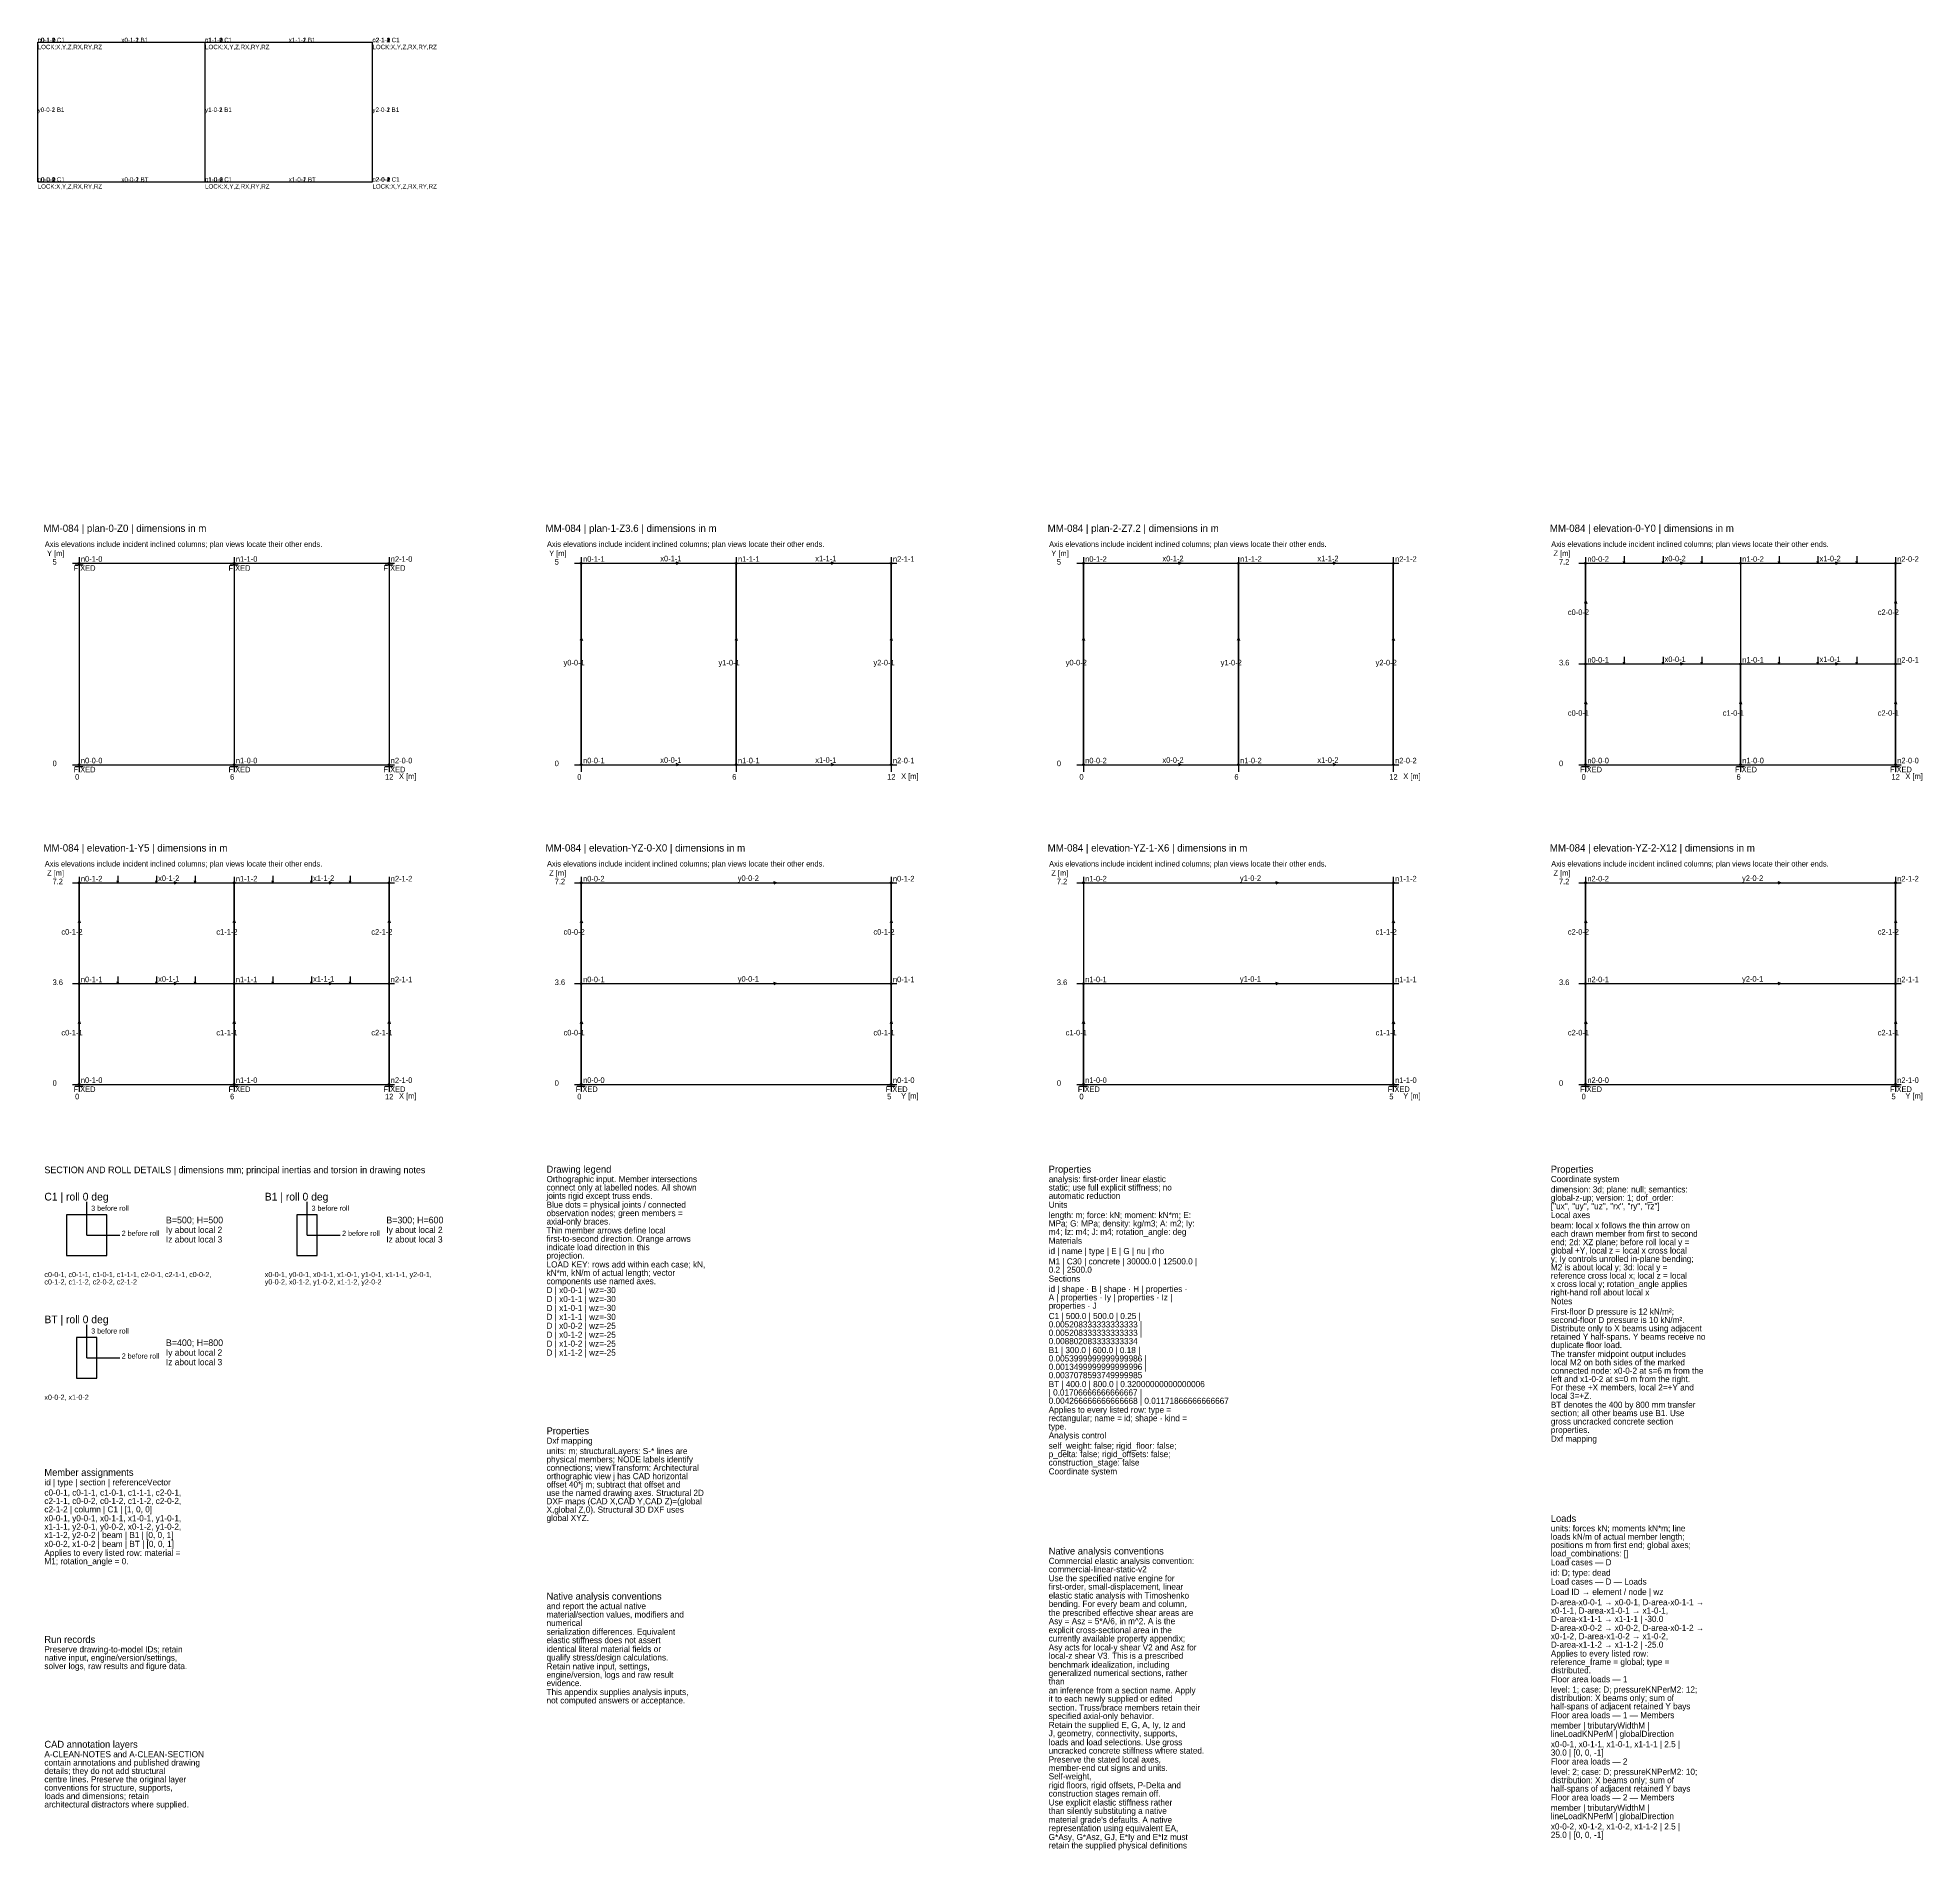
# Model space of a CAD drawing. Extents: x 0 to 67.6, y -59.8 to 5.2.
import ezdxf

# ---------------------------------------------------------------- set-up
doc = ezdxf.new("R2010")
doc.units = 0

msp = doc.modelspace()

# ---------------------------------------------------------------- linework, layer by layer
at = {"layer": 'A-CLEAN-SECTION'}
for p, q in [((1.4849, -13.46788), (1.4849, -21.16038)), ((7.03928, -13.46788), (7.03928, -21.16038)), ((12.59367, -13.46788), (12.59367, -21.16038)), ((19.4849, -13.46788), (19.4849, -21.16038)), ((25.03928, -13.46788), (25.03928, -21.16038)), ((30.59367, -13.46788), (30.59367, -21.16038)), ((37.4849, -13.46788), (37.4849, -21.16038)), ((43.03928, -13.46788), (43.03928, -21.16038)), ((48.59367, -13.46788), (48.59367, -21.16038)), ((55.4849, -13.46788), (55.4849, -21.16038)), ((56.87349, -13.42538), (56.87349, -13.68038)), ((58.2621, -13.42538), (58.2621, -13.68038)), ((59.65069, -13.42538), (59.65069, -13.68038)), ((61.03928, -13.46788), (61.03928, -21.16038)), ((62.42788, -13.42538), (62.42788, -13.68038)), ((63.81648, -13.42538), (63.81648, -13.68038)), ((65.20507, -13.42538), (65.20507, -13.68038)), ((66.59367, -13.46788), (66.59367, -21.16038)), ((1.24686, -13.68038), (12.79204, -13.68038)), ((1.34207, -13.73988), (1.62772, -13.73988)), ((6.89646, -13.73988), (7.18211, -13.73988)), ((12.45084, -13.73988), (12.73649, -13.73988)), ((19.24686, -13.68038), (30.79204, -13.68038)), ((19.4849, -20.90538), (19.4849, -13.68038)), ((19.4849, -13.68038), (25.03928, -13.68038)), ((22.98416, -13.68038), (22.88894, -13.63788)), ((22.98416, -13.68038), (22.88894, -13.72288)), ((25.03928, -20.90538), (25.03928, -13.68038)), ((25.03928, -13.68038), (30.59367, -13.68038)), ((28.53855, -13.68038), (28.44333, -13.63788)), ((28.53855, -13.68038), (28.44333, -13.72288)), ((30.59367, -20.90538), (30.59367, -13.68038)), ((37.24686, -13.68038), (48.79204, -13.68038)), ((37.4849, -20.90538), (37.4849, -13.68038)), ((37.4849, -13.68038), (43.03928, -13.68038)), ((40.98416, -13.68038), (40.88894, -13.63788)), ((40.98416, -13.68038), (40.88894, -13.72288)), ((43.03928, -20.90538), (43.03928, -13.68038)), ((43.03928, -13.68038), (48.59367, -13.68038)), ((46.53855, -13.68038), (46.44333, -13.63788)), ((46.53855, -13.68038), (46.44333, -13.72288)), ((48.59367, -20.90538), (48.59367, -13.68038)), ((55.24686, -13.68038), (66.79204, -13.68038)), ((55.4849, -17.29288), (55.4849, -13.68038)), ((55.4849, -13.68038), (61.03928, -13.68038)), ((56.87349, -13.68038), (56.84969, -13.61238)), ((56.87349, -13.68038), (56.8973, -13.61238)), ((58.2621, -13.68038), (58.23829, -13.61238)), ((58.2621, -13.68038), (58.2859, -13.61238)), ((58.98416, -13.68038), (58.88894, -13.63788)), ((58.98416, -13.68038), (58.88894, -13.72288)), ((59.65069, -13.68038), (59.62688, -13.61238)), ((59.65069, -13.68038), (59.67449, -13.61238)), ((61.03928, -13.68038), (66.59367, -13.68038)), ((62.42788, -13.68038), (62.40408, -13.61238)), ((62.42788, -13.68038), (62.45169, -13.61238)), ((63.81648, -13.68038), (63.79267, -13.61238)), ((63.81648, -13.68038), (63.84028, -13.61238)), ((64.53855, -13.68038), (64.44333, -13.63788)), ((64.53855, -13.68038), (64.44333, -13.72288)), ((65.20507, -13.68038), (65.18127, -13.61238)), ((65.20507, -13.68038), (65.22887, -13.61238)), ((66.59367, -17.29288), (66.59367, -13.68038)), ((55.4849, -15.017), (55.44522, -15.119)), ((55.4849, -15.017), (55.52458, -15.119)), ((66.59367, -15.017), (66.55399, -15.119)), ((66.59367, -15.017), (66.63335, -15.119)), ((19.4849, -16.35363), (19.44522, -16.45563)), ((19.4849, -16.35363), (19.52458, -16.45563)), ((25.03928, -16.35363), (24.99961, -16.45563)), ((25.03928, -16.35363), (25.07896, -16.45563)), ((30.59367, -16.35363), (30.55399, -16.45563)), ((30.59367, -16.35363), (30.63335, -16.45563)), ((37.4849, -16.35363), (37.44522, -16.45563)), ((37.4849, -16.35363), (37.52458, -16.45563)), ((43.03928, -16.35363), (42.99961, -16.45563)), ((43.03928, -16.35363), (43.07896, -16.45563)), ((48.59367, -16.35363), (48.55399, -16.45563)), ((48.59367, -16.35363), (48.63335, -16.45563)), ((55.24686, -17.29288), (66.79204, -17.29288)), ((55.4849, -20.90538), (55.4849, -17.29288)), ((55.4849, -17.29288), (61.03928, -17.29288)), ((56.87349, -17.29288), (56.84969, -17.22488)), ((56.87349, -17.03788), (56.87349, -17.29288)), ((56.87349, -17.29288), (56.8973, -17.22488)), ((58.2621, -17.29288), (58.23829, -17.22488)), ((58.2621, -17.03788), (58.2621, -17.29288)), ((58.2621, -17.29288), (58.2859, -17.22488)), ((58.98416, -17.29288), (58.88894, -17.25038)), ((58.98416, -17.29288), (58.88894, -17.33538)), ((59.65069, -17.29288), (59.62688, -17.22488)), ((59.65069, -17.03788), (59.65069, -17.29288)), ((59.65069, -17.29288), (59.67449, -17.22488)), ((61.03928, -20.90538), (61.03928, -17.29288)), ((61.03928, -17.29288), (66.59367, -17.29288)), ((62.42788, -17.29288), (62.40408, -17.22488)), ((62.42788, -17.03788), (62.42788, -17.29288)), ((62.42788, -17.29288), (62.45169, -17.22488)), ((63.81648, -17.29288), (63.79267, -17.22488)), ((63.81648, -17.03788), (63.81648, -17.29288)), ((63.81648, -17.29288), (63.84028, -17.22488)), ((64.53855, -17.29288), (64.44333, -17.25038)), ((64.53855, -17.29288), (64.44333, -17.33538)), ((65.20507, -17.29288), (65.18127, -17.22488)), ((65.20507, -17.03788), (65.20507, -17.29288)), ((65.20507, -17.29288), (65.22887, -17.22488)), ((66.59367, -20.90538), (66.59367, -17.29288)), ((55.4849, -18.6295), (55.44522, -18.7315)), ((55.4849, -18.6295), (55.52458, -18.7315)), ((61.03928, -18.6295), (60.99961, -18.7315)), ((61.03928, -18.6295), (61.07896, -18.7315)), ((66.59367, -18.6295), (66.55399, -18.7315)), ((66.59367, -18.6295), (66.63335, -18.7315)), ((1.24686, -20.90538), (12.79204, -20.90538)), ((19.24686, -20.90538), (30.79204, -20.90538)), ((19.4849, -20.90538), (25.03928, -20.90538)), ((22.98416, -20.90538), (22.88894, -20.86288)), ((22.98416, -20.90538), (22.88894, -20.94788)), ((25.03928, -20.90538), (30.59367, -20.90538)), ((28.53855, -20.90538), (28.44333, -20.86288)), ((28.53855, -20.90538), (28.44333, -20.94788)), ((37.24686, -20.90538), (48.79204, -20.90538)), ((37.4849, -20.90538), (43.03928, -20.90538)), ((40.98416, -20.90538), (40.88894, -20.86288)), ((40.98416, -20.90538), (40.88894, -20.94788)), ((43.03928, -20.90538), (48.59367, -20.90538)), ((46.53855, -20.90538), (46.44333, -20.86288)), ((46.53855, -20.90538), (46.44333, -20.94788)), ((55.24686, -20.90538), (66.79204, -20.90538)), ((1.34207, -20.96488), (1.62772, -20.96488)), ((6.89646, -20.96488), (7.18211, -20.96488)), ((12.45084, -20.96488), (12.73649, -20.96488)), ((55.34207, -20.96488), (55.62772, -20.96488)), ((60.89646, -20.96488), (61.18211, -20.96488)), ((66.45084, -20.96488), (66.73649, -20.96488)), ((1.4849, -24.92788), (1.4849, -32.62038)), ((2.87349, -24.88538), (2.87349, -25.14038)), ((4.2621, -24.88538), (4.2621, -25.14038)), ((5.65069, -24.88538), (5.65069, -25.14038)), ((7.03928, -24.92788), (7.03928, -32.62038)), ((8.42788, -24.88538), (8.42788, -25.14038)), ((9.81648, -24.88538), (9.81648, -25.14038)), ((11.20507, -24.88538), (11.20507, -25.14038)), ((12.59367, -24.92788), (12.59367, -32.62038)), ((19.4849, -24.92788), (19.4849, -32.62038)), ((30.59367, -24.92788), (30.59367, -32.62038)), ((37.4849, -24.92788), (37.4849, -32.62038)), ((48.59367, -24.92788), (48.59367, -32.62038)), ((55.4849, -24.92788), (55.4849, -32.62038)), ((66.59367, -24.92788), (66.59367, -32.62038)), ((1.24686, -25.14038), (12.79204, -25.14038)), ((1.4849, -28.75288), (1.4849, -25.14038)), ((1.4849, -25.14038), (7.03928, -25.14038)), ((2.87349, -25.14038), (2.84969, -25.07238)), ((2.87349, -25.14038), (2.8973, -25.07238)), ((4.2621, -25.14038), (4.23829, -25.07238)), ((4.2621, -25.14038), (4.2859, -25.07238)), ((4.98416, -25.14038), (4.88894, -25.09788)), ((4.98416, -25.14038), (4.88894, -25.18288)), ((5.65069, -25.14038), (5.62688, -25.07238)), ((5.65069, -25.14038), (5.67449, -25.07238)), ((7.03928, -28.75288), (7.03928, -25.14038)), ((7.03928, -25.14038), (12.59367, -25.14038)), ((8.42788, -25.14038), (8.40408, -25.07238)), ((8.42788, -25.14038), (8.45169, -25.07238)), ((9.81648, -25.14038), (9.79267, -25.07238)), ((9.81648, -25.14038), (9.84028, -25.07238)), ((10.53855, -25.14038), (10.44333, -25.09788)), ((10.53855, -25.14038), (10.44333, -25.18288)), ((11.20507, -25.14038), (11.18127, -25.07238)), ((11.20507, -25.14038), (11.22887, -25.07238)), ((12.59367, -28.75288), (12.59367, -25.14038)), ((19.24686, -25.14038), (30.79204, -25.14038)), ((19.4849, -28.75288), (19.4849, -25.14038)), ((19.4849, -25.14038), (30.59367, -25.14038)), ((26.48342, -25.14038), (26.38821, -25.09788)), ((26.48342, -25.14038), (26.38821, -25.18288)), ((30.59367, -28.75288), (30.59367, -25.14038)), ((37.24686, -25.14038), (48.79204, -25.14038)), ((37.4849, -25.14038), (48.59367, -25.14038)), ((44.48342, -25.14038), (44.38821, -25.09788)), ((44.48342, -25.14038), (44.38821, -25.18288)), ((48.59367, -28.75288), (48.59367, -25.14038)), ((55.24686, -25.14038), (66.79204, -25.14038)), ((55.4849, -28.75288), (55.4849, -25.14038)), ((55.4849, -25.14038), (66.59367, -25.14038)), ((62.48342, -25.14038), (62.38821, -25.09788)), ((62.48342, -25.14038), (62.38821, -25.18288)), ((66.59367, -28.75288), (66.59367, -25.14038)), ((1.4849, -26.477), (1.44522, -26.579)), ((1.4849, -26.477), (1.52458, -26.579)), ((7.03928, -26.477), (6.99961, -26.579)), ((7.03928, -26.477), (7.07896, -26.579)), ((12.59367, -26.477), (12.55399, -26.579)), ((12.59367, -26.477), (12.63335, -26.579)), ((19.4849, -26.477), (19.44522, -26.579)), ((19.4849, -26.477), (19.52458, -26.579)), ((30.59367, -26.477), (30.55399, -26.579)), ((30.59367, -26.477), (30.63335, -26.579)), ((48.59367, -26.477), (48.55399, -26.579)), ((48.59367, -26.477), (48.63335, -26.579)), ((55.4849, -26.477), (55.44522, -26.579)), ((55.4849, -26.477), (55.52458, -26.579)), ((66.59367, -26.477), (66.55399, -26.579)), ((66.59367, -26.477), (66.63335, -26.579)), ((1.24686, -28.75288), (12.79204, -28.75288)), ((1.4849, -32.36538), (1.4849, -28.75288)), ((1.4849, -28.75288), (7.03928, -28.75288)), ((2.87349, -28.75288), (2.84969, -28.68488)), ((2.87349, -28.49788), (2.87349, -28.75288)), ((2.87349, -28.75288), (2.8973, -28.68488)), ((4.2621, -28.75288), (4.23829, -28.68488)), ((4.2621, -28.49788), (4.2621, -28.75288)), ((4.2621, -28.75288), (4.2859, -28.68488)), ((4.98416, -28.75288), (4.88894, -28.71038)), ((4.98416, -28.75288), (4.88894, -28.79538)), ((5.65069, -28.75288), (5.62688, -28.68488)), ((5.65069, -28.49788), (5.65069, -28.75288)), ((5.65069, -28.75288), (5.67449, -28.68488)), ((7.03928, -32.36538), (7.03928, -28.75288)), ((7.03928, -28.75288), (12.59367, -28.75288)), ((8.42788, -28.75288), (8.40408, -28.68488)), ((8.42788, -28.49788), (8.42788, -28.75288)), ((8.42788, -28.75288), (8.45169, -28.68488)), ((9.81648, -28.75288), (9.79267, -28.68488)), ((9.81648, -28.49788), (9.81648, -28.75288)), ((9.81648, -28.75288), (9.84028, -28.68488)), ((10.53855, -28.75288), (10.44333, -28.71038)), ((10.53855, -28.75288), (10.44333, -28.79538)), ((11.20507, -28.75288), (11.18127, -28.68488)), ((11.20507, -28.49788), (11.20507, -28.75288)), ((11.20507, -28.75288), (11.22887, -28.68488)), ((12.59367, -32.36538), (12.59367, -28.75288)), ((19.24686, -28.75288), (30.79204, -28.75288)), ((19.4849, -32.36538), (19.4849, -28.75288)), ((19.4849, -28.75288), (30.59367, -28.75288)), ((26.48342, -28.75288), (26.38821, -28.71038)), ((26.48342, -28.75288), (26.38821, -28.79538)), ((30.59367, -32.36538), (30.59367, -28.75288)), ((37.24686, -28.75288), (48.79204, -28.75288)), ((37.4849, -32.36538), (37.4849, -28.75288)), ((37.4849, -28.75288), (48.59367, -28.75288)), ((44.48342, -28.75288), (44.38821, -28.71038)), ((44.48342, -28.75288), (44.38821, -28.79538)), ((48.59367, -32.36538), (48.59367, -28.75288)), ((55.24686, -28.75288), (66.79204, -28.75288)), ((55.4849, -32.36538), (55.4849, -28.75288)), ((55.4849, -28.75288), (66.59367, -28.75288)), ((62.48342, -28.75288), (62.38821, -28.71038)), ((62.48342, -28.75288), (62.38821, -28.79538)), ((66.59367, -32.36538), (66.59367, -28.75288)), ((1.4849, -30.0895), (1.44522, -30.1915)), ((1.4849, -30.0895), (1.52458, -30.1915)), ((7.03928, -30.0895), (6.99961, -30.1915)), ((7.03928, -30.0895), (7.07896, -30.1915)), ((12.59367, -30.0895), (12.55399, -30.1915)), ((12.59367, -30.0895), (12.63335, -30.1915)), ((19.4849, -30.0895), (19.44522, -30.1915)), ((19.4849, -30.0895), (19.52458, -30.1915)), ((30.59367, -30.0895), (30.55399, -30.1915)), ((30.59367, -30.0895), (30.63335, -30.1915)), ((37.4849, -30.0895), (37.44522, -30.1915)), ((37.4849, -30.0895), (37.52458, -30.1915)), ((48.59367, -30.0895), (48.55399, -30.1915)), ((48.59367, -30.0895), (48.63335, -30.1915)), ((55.4849, -30.0895), (55.44522, -30.1915)), ((55.4849, -30.0895), (55.52458, -30.1915)), ((66.59367, -30.0895), (66.55399, -30.1915)), ((66.59367, -30.0895), (66.63335, -30.1915)), ((1.24686, -32.36538), (12.79204, -32.36538)), ((1.34207, -32.42488), (1.62772, -32.42488)), ((6.89646, -32.42488), (7.18211, -32.42488)), ((12.45084, -32.42488), (12.73649, -32.42488)), ((19.24686, -32.36538), (30.79204, -32.36538)), ((19.34207, -32.42488), (19.62772, -32.42488)), ((30.45084, -32.42488), (30.73649, -32.42488)), ((37.24686, -32.36538), (48.79204, -32.36538)), ((37.34207, -32.42488), (37.62772, -32.42488)), ((48.45084, -32.42488), (48.73649, -32.42488)), ((55.24686, -32.36538), (66.79204, -32.36538)), ((55.34207, -32.42488), (55.62772, -32.42488)), ((66.45084, -32.42488), (66.73649, -32.42488)), ((2.484, -37.044), (1.032, -37.044)), ((1.032, -37.044), (1.032, -38.496)), ((1.758, -37.77), (1.758, -36.582)), ((2.484, -38.496), (2.484, -37.044)), ((10.021, -37.044), (9.295, -37.044)), ((9.295, -37.044), (9.295, -38.496)), ((9.658, -37.77), (9.658, -36.582)), ((10.021, -38.496), (10.021, -37.044)), ((1.758, -37.77), (2.946, -37.77)), ((9.658, -37.77), (10.846, -37.77)), ((1.032, -38.496), (2.484, -38.496)), ((9.295, -38.496), (10.021, -38.496)), ((1.758, -42.17), (1.758, -40.982)), ((2.121, -41.444), (1.395, -41.444)), ((1.395, -41.444), (1.395, -42.896)), ((2.121, -42.896), (2.121, -41.444)), ((1.758, -42.17), (2.946, -42.17)), ((1.395, -42.896), (2.121, -42.896))]:
    msp.add_line(p, q, dxfattribs=at)
for centre in [(1.4849, -13.68038), (7.03928, -13.68038), (12.59367, -13.68038), (19.4849, -13.68038), (25.03928, -13.68038), (30.59367, -13.68038), (37.4849, -13.68038), (43.03928, -13.68038), (48.59367, -13.68038), (55.4849, -13.68038), (61.03928, -13.68038), (66.59367, -13.68038), (55.4849, -17.29288), (61.03928, -17.29288), (66.59367, -17.29288), (1.4849, -20.90538), (7.03928, -20.90538), (12.59367, -20.90538), (19.4849, -20.90538), (25.03928, -20.90538), (30.59367, -20.90538), (37.4849, -20.90538), (43.03928, -20.90538), (48.59367, -20.90538), (55.4849, -20.90538), (61.03928, -20.90538), (66.59367, -20.90538), (1.4849, -25.14038), (7.03928, -25.14038), (12.59367, -25.14038), (19.4849, -25.14038), (30.59367, -25.14038), (37.4849, -25.14038), (48.59367, -25.14038), (55.4849, -25.14038), (66.59367, -25.14038), (1.4849, -28.75288), (7.03928, -28.75288), (12.59367, -28.75288), (19.4849, -28.75288), (30.59367, -28.75288), (37.4849, -28.75288), (48.59367, -28.75288), (55.4849, -28.75288), (66.59367, -28.75288), (1.4849, -32.36538), (7.03928, -32.36538), (12.59367, -32.36538), (19.4849, -32.36538), (30.59367, -32.36538), (37.4849, -32.36538), (48.59367, -32.36538), (55.4849, -32.36538), (66.59367, -32.36538)]:
    msp.add_circle(centre, 0.03174, dxfattribs=at)
at = {"layer": 'S-BEAM'}
for p, q in [((0, 0, 3.6), (0, 5, 3.6)), ((0, 5, 3.6), (6, 5, 3.6)), ((0, 0, 7.2), (0, 5, 7.2)), ((0, 5, 7.2), (6, 5, 7.2)), ((6, 0, 3.6), (6, 5, 3.6)), ((6, 5, 3.6), (12, 5, 3.6)), ((6, 0, 7.2), (6, 5, 7.2)), ((6, 5, 7.2), (12, 5, 7.2)), ((12, 0, 3.6), (12, 5, 3.6)), ((12, 0, 7.2), (12, 5, 7.2)), ((0, 0, 3.6), (6, 0, 3.6)), ((0, 0, 7.2), (6, 0, 7.2)), ((6, 0, 3.6), (12, 0, 3.6)), ((6, 0, 7.2), (12, 0, 7.2))]:
    msp.add_line(p, q, dxfattribs=at)
at = {"layer": 'S-COLUMN'}
for p, q in [((0, 5), (0, 5, 3.6)), ((0, 5, 3.6), (0, 5, 7.2)), ((6, 5), (6, 5, 3.6)), ((6, 5, 3.6), (6, 5, 7.2)), ((12, 5), (12, 5, 3.6)), ((12, 5, 3.6), (12, 5, 7.2)), ((0, 0), (0, 0, 3.6)), ((0, 0, 3.6), (0, 0, 7.2)), ((6, 0), (6, 0, 3.6)), ((12, 0), (12, 0, 3.6)), ((12, 0, 3.6), (12, 0, 7.2))]:
    msp.add_line(p, q, dxfattribs=at)

# ---------------------------------------------------------------- texts
at = {"layer": 'A-CLEAN-NOTES'}
for s, height, p in [('analysis: first-order linear elastic', 0.22, (36.24, -35.87)), ('Properties', 0.25, (36.24, -35.53)), ('Coordinate system', 0.22, (54.24, -35.87)), ('Properties', 0.25, (54.24, -35.53)), ('static; use full explicit stiffness; no', 0.22, (36.24, -36.17)), ('automatic reduction', 0.22, (36.24, -36.47)), ('dimension: 3d; plane: null; semantics:', 0.22, (54.24, -36.24)), ('global-z-up; version: 1; dof_order:', 0.22, (54.24, -36.54)), ('length: m; force: kN; moment: kN*m; E:', 0.22, (36.24, -37.16)), ('Units', 0.22, (36.24, -36.79)), ('["ux", "uy", "uz", "rx", "ry", "rz"]', 0.22, (54.24, -36.84)), ('Local axes', 0.22, (54.24, -37.16)), ('m4; Iz: m4; J: m4; rotation_angle: deg', 0.22, (36.24, -37.76)), ('MPa; G: MPa; density: kg/m3; A: m2; Iy:', 0.22, (36.24, -37.46)), ('each drawn member from first to second', 0.22, (54.24, -37.83)), ('beam: local x follows the thin arrow on', 0.22, (54.24, -37.53)), ('id | name | type | E | G | nu | rho', 0.22, (36.24, -38.45)), ('Materials', 0.22, (36.24, -38.08)), ('y; Iy controls unrolled in-plane bending;', 0.22, (54.24, -38.73)), ('global +Y, local z = local x cross local', 0.22, (54.24, -38.43)), ('end; 2d: XZ plane; before roll local y =', 0.22, (54.24, -38.13)), ('0.2 | 2500.0', 0.22, (36.24, -39.12)), ('M1 | C30 | concrete | 30000.0 | 12500.0 |', 0.22, (36.24, -38.82)), ('reference cross local x; local z = local', 0.22, (54.24, -39.33)), ('M2 is about local y; 3d: local y =', 0.22, (54.24, -39.03)), ('Sections', 0.22, (36.24, -39.44)), ('id | shape · B | shape · H | properties ·', 0.22, (36.24, -39.81)), ('x cross local y; rotation_angle applies', 0.22, (54.24, -39.63)), ('right-hand roll about local x', 0.22, (54.24, -39.93)), ('A | properties · Iy | properties · Iz |', 0.22, (36.24, -40.11)), ('properties · J', 0.22, (36.24, -40.41)), ('Notes', 0.22, (54.24, -40.25)), ('First-floor D pressure is 12 kN/m²;', 0.22, (54.24, -40.62)), ('0.005208333333333333 |', 0.22, (36.24, -41.08)), ('0.005208333333333333 |', 0.22, (36.24, -41.38)), ('C1 | 500.0 | 500.0 | 0.25 |', 0.22, (36.24, -40.78)), ('second-floor D pressure is 10 kN/m².', 0.22, (54.24, -40.92)), ('Distribute only to X beams using adjacent', 0.22, (54.24, -41.22)), ('0.008802083333333334', 0.22, (36.24, -41.68)), ('B1 | 300.0 | 600.0 | 0.18 |', 0.22, (36.24, -42)), ('duplicate floor load.', 0.22, (54.24, -41.82)), ('retained Y half-spans. Y beams receive no', 0.22, (54.24, -41.52)), ('0.0053999999999999986 |', 0.22, (36.24, -42.3)), ('0.0013499999999999996 |', 0.22, (36.24, -42.6)), ('The transfer midpoint output includes', 0.22, (54.24, -42.14)), ('connected node: x0-0-2 at s=6 m from the', 0.22, (54.24, -42.74)), ('local M2 on both sides of the marked', 0.22, (54.24, -42.44)), ('0.0037078593749999985', 0.22, (36.24, -42.9)), ('BT | 400.0 | 800.0 | 0.32000000000000006', 0.22, (36.24, -43.22)), ('left and x1-0-2 at s=0 m from the right.', 0.22, (54.24, -43.04)), ('For these +X members, local 2=+Y and', 0.22, (54.24, -43.34)), ('Applies to every listed row: type =', 0.22, (36.24, -44.14)), ('0.004266666666666668 | 0.01171866666666667', 0.22, (36.24, -43.82)), ('| 0.01706666666666667 |', 0.22, (36.24, -43.52)), ('local 3=+Z.', 0.22, (54.24, -43.64)), ('BT denotes the 400 by 800 mm transfer', 0.22, (54.24, -43.96)), ('type.', 0.22, (36.24, -44.74)), ('rectangular; name = id; shape · kind =', 0.22, (36.24, -44.44)), ('section; all other beams use B1. Use', 0.22, (54.24, -44.26)), ('gross uncracked concrete section', 0.22, (54.24, -44.56)), ('Dxf mapping', 0.22, (18.24, -45.25)), ('Properties', 0.25, (18.24, -44.91)), ('Analysis control', 0.22, (36.24, -45.06)), ('self_weight: false; rigid_floor: false;', 0.22, (36.24, -45.43)), ('properties.', 0.22, (54.24, -44.86)), ('Dxf mapping', 0.22, (54.24, -45.18)), ('physical members; NODE labels identify', 0.22, (18.24, -45.92)), ('units: m; structuralLayers: S-* lines are', 0.22, (18.24, -45.62)), ('construction_stage: false', 0.22, (36.24, -46.03)), ('p_delta: false; rigid_offsets: false;', 0.22, (36.24, -45.73)), ('id | type | section | referenceVector', 0.22, (0.24, -46.74)), ('Member assignments', 0.25, (0.24, -46.4)), ('orthographic view j has CAD horizontal', 0.22, (18.24, -46.52)), ('offset 40*j m; subtract that offset and', 0.22, (18.24, -46.82)), ('connections; viewTransform: Architectural', 0.22, (18.24, -46.22)), ('Coordinate system', 0.22, (36.24, -46.35)), ('c0-0-1, c0-1-1, c1-0-1, c1-1-1, c2-0-1,', 0.22, (0.24, -47.11)), ('c2-1-1, c0-0-2, c0-1-2, c1-1-2, c2-0-2,', 0.22, (0.24, -47.41)), ('use the named drawing axes. Structural 2D', 0.22, (18.24, -47.12)), ('DXF maps (CAD X,CAD Y,CAD Z)=(global', 0.22, (18.24, -47.42)), ('x0-0-1, y0-0-1, x0-1-1, x1-0-1, y1-0-1,', 0.22, (0.24, -48.03)), ('c2-1-2 | column | C1 | [1, 0, 0]', 0.22, (0.24, -47.71)), ('X,global Z,0). Structural 3D DXF uses', 0.22, (18.24, -47.72)), ('global XYZ.', 0.22, (18.24, -48.02)), ('Loads', 0.25, (54.24, -48.05)), ('x1-1-1, y2-0-1, y0-0-2, x0-1-2, y1-0-2,', 0.22, (0.24, -48.33)), ('x1-1-2, y2-0-2 | beam | B1 | [0, 0, 1]', 0.22, (0.24, -48.63)), ('units: forces kN; moments kN*m; line', 0.22, (54.24, -48.39)), ('loads kN/m of actual member length;', 0.22, (54.24, -48.69)), ('Applies to every listed row: material =', 0.22, (0.24, -49.27)), ('x0-0-2, x1-0-2 | beam | BT | [0, 0, 1]', 0.22, (0.24, -48.95)), ('Native analysis conventions', 0.25, (36.24, -49.22)), ('positions m from first end; global axes;', 0.22, (54.24, -48.99)), ('load_combinations: []', 0.22, (54.24, -49.29)), ('M1; rotation_angle = 0.', 0.22, (0.24, -49.57)), ('commercial-linear-static-v2', 0.22, (36.24, -49.86)), ('Commercial elastic analysis convention:', 0.22, (36.24, -49.56)), ('Use the specified native engine for', 0.22, (36.24, -50.18)), ('id: D; type: dead', 0.22, (54.24, -49.98)), ('Load cases — D', 0.22, (54.24, -49.61)), ('Native analysis conventions', 0.25, (18.24, -50.84)), ('first-order, small-displacement, linear', 0.22, (36.24, -50.48)), ('elastic static analysis with Timoshenko', 0.22, (36.24, -50.8)), ('Load cases — D — Loads', 0.22, (54.24, -50.3)), ('Load ID → element / node | wz', 0.22, (54.24, -50.67)), ('and report the actual native', 0.22, (18.24, -51.18)), ('material/section values, modifiers and', 0.22, (18.24, -51.48)), ('the prescribed effective shear areas are', 0.22, (36.24, -51.42)), ('bending. For every beam and column,', 0.22, (36.24, -51.1)), ('x0-1-1, D-area-x1-0-1 → x1-0-1,', 0.22, (54.24, -51.34)), ('D-area-x0-0-1 → x0-0-1, D-area-x0-1-1 →', 0.22, (54.24, -51.04)), ('serialization differences. Equivalent', 0.22, (18.24, -52.1)), ('numerical', 0.22, (18.24, -51.78)), ('Asy = Asz = 5*A/6, in m^2. A is the', 0.22, (36.24, -51.72)), ('explicit cross-sectional area in the', 0.22, (36.24, -52.04)), ('D-area-x1-1-1 → x1-1-1 | -30.0', 0.22, (54.24, -51.64)), ('D-area-x0-0-2 → x0-0-2, D-area-x0-1-2 →', 0.22, (54.24, -51.96)), ('Preserve drawing-to-model IDs; retain', 0.22, (0.24, -52.73)), ('Run records', 0.25, (0.24, -52.39)), ('elastic stiffness does not assert', 0.22, (18.24, -52.4)), ('identical literal material fields or', 0.22, (18.24, -52.72)), ('Asy acts for local-y shear V2 and Asz for', 0.22, (36.24, -52.66)), ('currently available property appendix;', 0.22, (36.24, -52.34)), ('Applies to every listed row:', 0.22, (54.24, -52.88)), ('x0-1-2, D-area-x1-0-2 → x1-0-2,', 0.22, (54.24, -52.26)), ('D-area-x1-1-2 → x1-1-2 | -25.0', 0.22, (54.24, -52.56)), ('solver logs, raw results and figure data.', 0.22, (0.24, -53.33)), ('native input, engine/version/settings,', 0.22, (0.24, -53.03)), ('qualify stress/design calculations.', 0.22, (18.24, -53.02)), ('Retain native input, settings,', 0.22, (18.24, -53.34)), ('generalized numerical sections, rather', 0.22, (36.24, -53.58)), ('benchmark idealization, including', 0.22, (36.24, -53.28)), ('local-z shear V3. This is a prescribed', 0.22, (36.24, -52.96)), ('distributed.', 0.22, (54.24, -53.48)), ('reference_frame = global; type =', 0.22, (54.24, -53.18)), ('This appendix supplies analysis inputs,', 0.22, (18.24, -54.26)), ('engine/version, logs and raw result', 0.22, (18.24, -53.64)), ('evidence.', 0.22, (18.24, -53.94)), ('than', 0.22, (36.24, -53.88)), ('an inference from a section name. Apply', 0.22, (36.24, -54.2)), ('level: 1; case: D; pressureKNPerM2: 12;', 0.22, (54.24, -54.17)), ('Floor area loads — 1', 0.22, (54.24, -53.8)), ('not computed answers or acceptance.', 0.22, (18.24, -54.56)), ('section. Truss/brace members retain their', 0.22, (36.24, -54.82)), ('it to each newly supplied or edited', 0.22, (36.24, -54.5)), ('distribution: X beams only; sum of', 0.22, (54.24, -54.47)), ('half-spans of adjacent retained Y bays', 0.22, (54.24, -54.77)), ('specified axial-only behavior.', 0.22, (36.24, -55.12)), ('Retain the supplied E, G, A, Iy, Iz and', 0.22, (36.24, -55.44)), ('member | tributaryWidthM |', 0.22, (54.24, -55.46)), ('Floor area loads — 1 — Members', 0.22, (54.24, -55.09)), ('CAD annotation layers', 0.25, (0.24, -56.15)), ('J, geometry, connectivity, supports,', 0.22, (36.24, -55.74)), ('loads and load selections. Use gross', 0.22, (36.24, -56.06)), ('x0-0-1, x0-1-1, x1-0-1, x1-1-1 | 2.5 |', 0.22, (54.24, -56.13)), ('lineLoadKNPerM | globalDirection', 0.22, (54.24, -55.76)), ('A-CLEAN-NOTES and A-CLEAN-SECTION', 0.22, (0.24, -56.49)), ('contain annotations and published drawing', 0.22, (0.24, -56.79)), ('uncracked concrete stiffness where stated.', 0.22, (36.24, -56.36)), ('Preserve the stated local axes,', 0.22, (36.24, -56.68)), ('30.0 | [0, 0, -1]', 0.22, (54.24, -56.43)), ('Floor area loads — 2', 0.22, (54.24, -56.75)), ('details; they do not add structural', 0.22, (0.24, -57.09)), ('centre lines. Preserve the original layer', 0.22, (0.24, -57.39)), ('Self-weight,', 0.22, (36.24, -57.28)), ('member-end cut signs and units.', 0.22, (36.24, -56.98)), ('rigid floors, rigid offsets, P-Delta and', 0.22, (36.24, -57.6)), ('distribution: X beams only; sum of', 0.22, (54.24, -57.42)), ('level: 2; case: D; pressureKNPerM2: 10;', 0.22, (54.24, -57.12)), ('conventions for structure, supports,', 0.22, (0.24, -57.69)), ('architectural distractors where supplied.', 0.22, (0.24, -58.29)), ('loads and dimensions; retain', 0.22, (0.24, -57.99)), ('construction stages remain off.', 0.22, (36.24, -57.9)), ('Use explicit elastic stiffness rather', 0.22, (36.24, -58.22)), ('half-spans of adjacent retained Y bays', 0.22, (54.24, -57.72)), ('Floor area loads — 2 — Members', 0.22, (54.24, -58.04)), ('than silently substituting a native', 0.22, (36.24, -58.52)), ("material grade's defaults. A native", 0.22, (36.24, -58.84)), ('member | tributaryWidthM |', 0.22, (54.24, -58.41)), ('lineLoadKNPerM | globalDirection', 0.22, (54.24, -58.71)), ('G*Asy, G*Asz, GJ, E*Iy and E*Iz must', 0.22, (36.24, -59.46)), ('representation using equivalent EA,', 0.22, (36.24, -59.14)), ('x0-0-2, x0-1-2, x1-0-2, x1-1-2 | 2.5 |', 0.22, (54.24, -59.08)), ('25.0 | [0, 0, -1]', 0.22, (54.24, -59.38)), ('retain the supplied physical definitions', 0.22, (36.24, -59.76))]:
    msp.add_text(s, height=height, dxfattribs=at).set_placement(p)
at = {"layer": 'A-CLEAN-SECTION'}
for s, height, p in [('MM-084 | plan-0-Z0 | dimensions in m', 0.26, (0.204, -12.556)), ('MM-084 | plan-1-Z3.6 | dimensions in m', 0.26, (18.204, -12.556)), ('MM-084 | plan-2-Z7.2 | dimensions in m', 0.26, (36.204, -12.556)), ('MM-084 | elevation-0-Y0 | dimensions in m', 0.26, (54.204, -12.556)), ('Axis elevations include incident inclined columns; plan views locate their other ends.', 0.2, (0.255, -13.09388)), ('Y [m]', 0.2, (0.33435, -13.42538)), ('n0-1-0', 0.2, (1.54838, -13.62938)), ('n1-1-0', 0.2, (7.10276, -13.62938)), ('n2-1-0', 0.2, (12.65715, -13.62938)), ('Axis elevations include incident inclined columns; plan views locate their other ends.', 0.2, (18.255, -13.09388)), ('Y [m]', 0.2, (18.33435, -13.42538)), ('n0-1-1', 0.2, (19.54838, -13.62938)), ('x0-1-1', 0.2, (22.31763, -13.61238)), ('n1-1-1', 0.2, (25.10276, -13.62938)), ('x1-1-1', 0.2, (27.87202, -13.61238)), ('n2-1-1', 0.2, (30.65715, -13.62938)), ('Axis elevations include incident inclined columns; plan views locate their other ends.', 0.2, (36.255, -13.09388)), ('Y [m]', 0.2, (36.33435, -13.42538)), ('n0-1-2', 0.2, (37.54838, -13.62938)), ('x0-1-2', 0.2, (40.31763, -13.61238)), ('n1-1-2', 0.2, (43.10276, -13.62938)), ('x1-1-2', 0.2, (45.87202, -13.61238)), ('n2-1-2', 0.2, (48.65715, -13.62938)), ('Axis elevations include incident inclined columns; plan views locate their other ends.', 0.2, (54.255, -13.09388)), ('Z [m]', 0.2, (54.33435, -13.42538)), ('n0-0-2', 0.2, (55.54838, -13.62938)), ('x0-0-2', 0.2, (58.31763, -13.61238)), ('n1-0-2', 0.2, (61.10276, -13.62938)), ('x1-0-2', 0.2, (63.87202, -13.61238)), ('n2-0-2', 0.2, (66.65715, -13.62938)), ('5', 0.2, (0.53272, -13.73138)), ('FIXED', 0.2, (1.28653, -13.95238)), ('FIXED', 0.2, (6.84091, -13.95238)), ('FIXED', 0.2, (12.39529, -13.95238)), ('5', 0.2, (18.53272, -13.73138)), ('5', 0.2, (36.53272, -13.73138)), ('7.2', 0.2, (54.53272, -13.73138)), ('c0-0-2', 0.2, (54.85011, -15.53763)), ('c2-0-2', 0.2, (65.95888, -15.53763)), ('y0-0-1', 0.2, (18.85011, -17.34388)), ('y1-0-1', 0.2, (24.4045, -17.34388)), ('y2-0-1', 0.2, (29.95888, -17.34388)), ('y0-0-2', 0.2, (36.85011, -17.34388)), ('y1-0-2', 0.2, (42.4045, -17.34388)), ('y2-0-2', 0.2, (47.95888, -17.34388)), ('3.6', 0.2, (54.53272, -17.34388)), ('n0-0-1', 0.2, (55.54838, -17.24188)), ('x0-0-1', 0.2, (58.31763, -17.22488)), ('n1-0-1', 0.2, (61.10276, -17.24188)), ('x1-0-1', 0.2, (63.87202, -17.22488)), ('n2-0-1', 0.2, (66.65715, -17.24188)), ('c0-0-1', 0.2, (54.85011, -19.15013)), ('c1-0-1', 0.2, (60.4045, -19.15013)), ('c2-0-1', 0.2, (65.95888, -19.15013)), ('0', 0.2, (0.53272, -20.95638)), ('n0-0-0', 0.2, (1.54838, -20.85438)), ('n1-0-0', 0.2, (7.10276, -20.85438)), ('n2-0-0', 0.2, (12.65715, -20.85438)), ('0', 0.2, (18.53272, -20.95638)), ('n0-0-1', 0.2, (19.54838, -20.85438)), ('x0-0-1', 0.2, (22.31763, -20.83738)), ('n1-0-1', 0.2, (25.10276, -20.85438)), ('x1-0-1', 0.2, (27.87202, -20.83738)), ('n2-0-1', 0.2, (30.65715, -20.85438)), ('0', 0.2, (36.53272, -20.95638)), ('n0-0-2', 0.2, (37.54838, -20.85438)), ('x0-0-2', 0.2, (40.31763, -20.83738)), ('n1-0-2', 0.2, (43.10276, -20.85438)), ('x1-0-2', 0.2, (45.87202, -20.83738)), ('n2-0-2', 0.2, (48.65715, -20.85438)), ('0', 0.2, (54.53272, -20.95638)), ('n0-0-0', 0.2, (55.54838, -20.85438)), ('n1-0-0', 0.2, (61.10276, -20.85438)), ('n2-0-0', 0.2, (66.65715, -20.85438)), ('FIXED', 0.2, (1.28653, -21.17738)), ('0', 0.2, (1.34207, -21.44088)), ('FIXED', 0.2, (6.84091, -21.17738)), ('6', 0.2, (6.89646, -21.44088)), ('FIXED', 0.2, (12.39529, -21.17738)), ('12', 0.2, (12.45084, -21.44088)), ('X [m]', 0.2, (12.95074, -21.41538)), ('0', 0.2, (19.34207, -21.44088)), ('6', 0.2, (24.89646, -21.44088)), ('12', 0.2, (30.45084, -21.44088)), ('X [m]', 0.2, (30.95074, -21.41538)), ('0', 0.2, (37.34207, -21.44088)), ('6', 0.2, (42.89646, -21.44088)), ('12', 0.2, (48.45084, -21.44088)), ('X [m]', 0.2, (48.95074, -21.41538)), ('FIXED', 0.2, (55.28653, -21.17738)), ('0', 0.2, (55.34207, -21.44088)), ('FIXED', 0.2, (60.84091, -21.17738)), ('6', 0.2, (60.89646, -21.44088)), ('FIXED', 0.2, (66.39529, -21.17738)), ('12', 0.2, (66.45084, -21.44088)), ('X [m]', 0.2, (66.95074, -21.41538)), ('MM-084 | elevation-1-Y5 | dimensions in m', 0.26, (0.204, -24.016)), ('MM-084 | elevation-YZ-0-X0 | dimensions in m', 0.26, (18.204, -24.016)), ('MM-084 | elevation-YZ-1-X6 | dimensions in m', 0.26, (36.204, -24.016)), ('MM-084 | elevation-YZ-2-X12 | dimensions in m', 0.26, (54.204, -24.016)), ('Axis elevations include incident inclined columns; plan views locate their other ends.', 0.2, (0.255, -24.55388)), ('Z [m]', 0.2, (0.33435, -24.88538)), ('7.2', 0.2, (0.53272, -25.19138)), ('n0-1-2', 0.2, (1.54838, -25.08938)), ('x0-1-2', 0.2, (4.31763, -25.07238)), ('n1-1-2', 0.2, (7.10276, -25.08938)), ('x1-1-2', 0.2, (9.87202, -25.07238)), ('n2-1-2', 0.2, (12.65715, -25.08938)), ('Axis elevations include incident inclined columns; plan views locate their other ends.', 0.2, (18.255, -24.55388)), ('Z [m]', 0.2, (18.33435, -24.88538)), ('7.2', 0.2, (18.53272, -25.19138)), ('n0-0-2', 0.2, (19.54838, -25.08938)), ('y0-0-2', 0.2, (25.09483, -25.07238)), ('n0-1-2', 0.2, (30.65715, -25.08938)), ('Axis elevations include incident inclined columns; plan views locate their other ends.', 0.2, (36.255, -24.55388)), ('Z [m]', 0.2, (36.33435, -24.88538)), ('7.2', 0.2, (36.53272, -25.19138)), ('n1-0-2', 0.2, (37.54838, -25.08938)), ('y1-0-2', 0.2, (43.09483, -25.07238)), ('n1-1-2', 0.2, (48.65715, -25.08938)), ('Axis elevations include incident inclined columns; plan views locate their other ends.', 0.2, (54.255, -24.55388)), ('Z [m]', 0.2, (54.33435, -24.88538)), ('7.2', 0.2, (54.53272, -25.19138)), ('n2-0-2', 0.2, (55.54838, -25.08938)), ('y2-0-2', 0.2, (61.09483, -25.07238)), ('n2-1-2', 0.2, (66.65715, -25.08938)), ('c0-1-2', 0.2, (0.85011, -26.99763)), ('c1-1-2', 0.2, (6.4045, -26.99763)), ('c2-1-2', 0.2, (11.95888, -26.99763)), ('c0-0-2', 0.2, (18.85011, -26.99763)), ('c0-1-2', 0.2, (29.95888, -26.99763)), ('c1-1-2', 0.2, (47.95888, -26.99763)), ('c2-0-2', 0.2, (54.85011, -26.99763)), ('c2-1-2', 0.2, (65.95888, -26.99763)), ('3.6', 0.2, (0.53272, -28.80388)), ('n0-1-1', 0.2, (1.54838, -28.70188)), ('x0-1-1', 0.2, (4.31763, -28.68488)), ('n1-1-1', 0.2, (7.10276, -28.70188)), ('x1-1-1', 0.2, (9.87202, -28.68488)), ('n2-1-1', 0.2, (12.65715, -28.70188)), ('3.6', 0.2, (18.53272, -28.80388)), ('n0-0-1', 0.2, (19.54838, -28.70188)), ('y0-0-1', 0.2, (25.09483, -28.68488)), ('n0-1-1', 0.2, (30.65715, -28.70188)), ('3.6', 0.2, (36.53272, -28.80388)), ('n1-0-1', 0.2, (37.54838, -28.70188)), ('y1-0-1', 0.2, (43.09483, -28.68488)), ('n1-1-1', 0.2, (48.65715, -28.70188)), ('3.6', 0.2, (54.53272, -28.80388)), ('n2-0-1', 0.2, (55.54838, -28.70188)), ('y2-0-1', 0.2, (61.09483, -28.68488)), ('n2-1-1', 0.2, (66.65715, -28.70188)), ('c0-1-1', 0.2, (0.85011, -30.61013)), ('c1-1-1', 0.2, (6.4045, -30.61013)), ('c2-1-1', 0.2, (11.95888, -30.61013)), ('c0-0-1', 0.2, (18.85011, -30.61013)), ('c0-1-1', 0.2, (29.95888, -30.61013)), ('c1-0-1', 0.2, (36.85011, -30.61013)), ('c1-1-1', 0.2, (47.95888, -30.61013)), ('c2-0-1', 0.2, (54.85011, -30.61013)), ('c2-1-1', 0.2, (65.95888, -30.61013)), ('0', 0.2, (0.53272, -32.41638)), ('n0-1-0', 0.2, (1.54838, -32.31438)), ('n1-1-0', 0.2, (7.10276, -32.31438)), ('n2-1-0', 0.2, (12.65715, -32.31438)), ('0', 0.2, (18.53272, -32.41638)), ('n0-0-0', 0.2, (19.54838, -32.31438)), ('n0-1-0', 0.2, (30.65715, -32.31438)), ('0', 0.2, (36.53272, -32.41638)), ('n1-0-0', 0.2, (37.54838, -32.31438)), ('n1-1-0', 0.2, (48.65715, -32.31438)), ('0', 0.2, (54.53272, -32.41638)), ('n2-0-0', 0.2, (55.54838, -32.31438)), ('n2-1-0', 0.2, (66.65715, -32.31438)), ('FIXED', 0.2, (1.28653, -32.63738)), ('0', 0.2, (1.34207, -32.90088)), ('FIXED', 0.2, (6.84091, -32.63738)), ('6', 0.2, (6.89646, -32.90088)), ('FIXED', 0.2, (12.39529, -32.63738)), ('12', 0.2, (12.45084, -32.90088)), ('X [m]', 0.2, (12.95074, -32.87538)), ('FIXED', 0.2, (19.28653, -32.63738)), ('0', 0.2, (19.34207, -32.90088)), ('FIXED', 0.2, (30.39529, -32.63738)), ('5', 0.2, (30.45084, -32.90088)), ('Y [m]', 0.2, (30.95074, -32.87538)), ('FIXED', 0.2, (37.28653, -32.63738)), ('0', 0.2, (37.34207, -32.90088)), ('FIXED', 0.2, (48.39529, -32.63738)), ('5', 0.2, (48.45084, -32.90088)), ('Y [m]', 0.2, (48.95074, -32.87538)), ('FIXED', 0.2, (55.28653, -32.63738)), ('0', 0.2, (55.34207, -32.90088)), ('FIXED', 0.2, (66.39529, -32.63738)), ('5', 0.2, (66.45084, -32.90088)), ('Y [m]', 0.2, (66.95074, -32.87538)), ('SECTION AND ROLL DETAILS | dimensions mm; principal inertias and torsion in drawing notes', 0.24, (0.24, -35.55)), ('Orthographic input. Member intersections', 0.22, (18.24, -35.87)), ('Drawing legend', 0.25, (18.24, -35.53)), ('C1 | roll 0 deg', 0.2772, (0.24, -36.5292)), ('B1 | roll 0 deg', 0.2772, (8.14, -36.5292)), ('joints rigid except truss ends.', 0.22, (18.24, -36.47)), ('connect only at labelled nodes. All shown', 0.22, (18.24, -36.17)), ('3 before roll', 0.1848, (1.9164, -36.8988)), ('B=500; H=500', 0.2376, (4.596, -37.3476)), ('3 before roll', 0.1848, (9.8164, -36.8988)), ('B=300; H=600', 0.2376, (12.496, -37.3476)), ('observation nodes; green members =', 0.22, (18.24, -37.09)), ('Blue dots = physical joints / connected', 0.22, (18.24, -36.79)), ('2 before roll', 0.1848, (3.012, -37.7964)), ('Iy about local 2', 0.2244, (4.596, -37.6908)), ('Iz about local 3', 0.2244, (4.596, -38.034)), ('2 before roll', 0.1848, (10.912, -37.7964)), ('Iy about local 2', 0.2244, (12.496, -37.6908)), ('Iz about local 3', 0.2244, (12.496, -38.034)), ('first-to-second direction. Orange arrows', 0.22, (18.24, -38.01)), ('Thin member arrows define local', 0.22, (18.24, -37.71)), ('axial-only braces.', 0.22, (18.24, -37.39)), ('projection.', 0.22, (18.24, -38.61)), ('indicate load direction in this', 0.22, (18.24, -38.31)), ('c0-0-1, c0-1-1, c1-0-1, c1-1-1, c2-0-1, c2-1-1, c0-0-2,', 0.1848, (0.24, -39.2748)), ('x0-0-1, y0-0-1, x0-1-1, x1-0-1, y1-0-1, x1-1-1, y2-0-1,', 0.1848, (8.14, -39.2748)), ('kN*m, kN/m of actual length; vector', 0.22, (18.24, -39.23)), ('LOAD KEY: rows add within each case; kN,', 0.22, (18.24, -38.93)), ('c0-1-2, c1-1-2, c2-0-2, c2-1-2', 0.1848, (0.24, -39.5388)), ('y0-0-2, x0-1-2, y1-0-2, x1-1-2, y2-0-2', 0.1848, (8.14, -39.5388)), ('components use named axes.', 0.22, (18.24, -39.53)), ('D | x0-0-1 | wz=-30', 0.22, (18.24, -39.85)), ('D | x0-1-1 | wz=-30', 0.22, (18.24, -40.17)), ('D | x1-0-1 | wz=-30', 0.22, (18.24, -40.49)), ('BT | roll 0 deg', 0.2772, (0.24, -40.9292)), ('3 before roll', 0.1848, (1.9164, -41.2988)), ('D | x1-1-1 | wz=-30', 0.22, (18.24, -40.81)), ('D | x0-0-2 | wz=-25', 0.22, (18.24, -41.13)), ('B=400; H=800', 0.2376, (4.596, -41.7476)), ('Iy about local 2', 0.2244, (4.596, -42.0908)), ('D | x0-1-2 | wz=-25', 0.22, (18.24, -41.45)), ('D | x1-0-2 | wz=-25', 0.22, (18.24, -41.77)), ('D | x1-1-2 | wz=-25', 0.22, (18.24, -42.09)), ('2 before roll', 0.1848, (3.012, -42.1964)), ('Iz about local 3', 0.2244, (4.596, -42.434)), ('x0-0-2, x1-0-2', 0.1848, (0.24, -43.6748))]:
    msp.add_text(s, height=height, dxfattribs=at).set_placement(p)
at = {"layer": 'ANNOTATION'}
for s, p in [('c0-1-1 C1', (0, 5, 1.8)), ('c0-1-2 C1', (0, 5, 5.4)), ('x0-1-1 B1', (3, 5, 3.6)), ('x0-1-2 B1', (3, 5, 7.2)), ('c1-1-1 C1', (6, 5, 1.8)), ('c1-1-2 C1', (6, 5, 5.4)), ('x1-1-2 B1', (9, 5, 7.2)), ('x1-1-1 B1', (9, 5, 3.6)), ('c2-1-1 C1', (12, 5, 1.8)), ('c2-1-2 C1', (12, 5, 5.4)), ('y0-0-1 B1', (0, 2.5, 3.6)), ('y0-0-2 B1', (0, 2.5, 7.2)), ('y1-0-1 B1', (6, 2.5, 3.6)), ('y1-0-2 B1', (6, 2.5, 7.2)), ('y2-0-1 B1', (12, 2.5, 3.6)), ('y2-0-2 B1', (12, 2.5, 7.2)), ('c0-0-1 C1', (0, 0, 1.8)), ('c0-0-2 C1', (0, 0, 5.4)), ('x0-0-1 B1', (3, 0, 3.6)), ('x0-0-2 BT', (3, 0, 7.2)), ('c1-0-1 C1', (6, 0, 1.8)), ('x1-0-1 B1', (9, 0, 3.6)), ('x1-0-2 BT', (9, 0, 7.2)), ('c2-0-1 C1', (12, 0, 1.8)), ('c2-0-2 C1', (12, 0, 5.4))]:
    msp.add_text(s, height=0.16, dxfattribs=at).set_placement(p)
at = {"layer": 'NODE'}
for s, p in [('n0-1-0', (0, 5)), ('n0-1-1', (0, 5, 3.6)), ('n0-1-2', (0, 5, 7.2)), ('n1-1-0', (6, 5)), ('n1-1-2', (6, 5, 7.2)), ('n1-1-1', (6, 5, 3.6)), ('n2-1-0', (12, 5)), ('n2-1-1', (12, 5, 3.6)), ('n2-1-2', (12, 5, 7.2)), ('n0-0-0', (0, 0)), ('n0-0-1', (0, 0, 3.6)), ('n0-0-2', (0, 0, 7.2)), ('n1-0-0', (6, 0)), ('n1-0-1', (6, 0, 3.6)), ('n1-0-2', (6, 0, 7.2)), ('n2-0-0', (12, 0)), ('n2-0-1', (12, 0, 3.6)), ('n2-0-2', (12, 0, 7.2))]:
    msp.add_text(s, height=0.16, dxfattribs=at).set_placement(p)
at = {"layer": 'SUPPORT'}
for p in [(0, 4.75), (6, 4.75), (12, 4.75), (0, -0.25), (6, -0.25), (12, -0.25)]:
    msp.add_text('LOCK:X,Y,Z,RX,RY,RZ', height=0.16, dxfattribs=at).set_placement(p)

doc.saveas('drawing.dxf')
